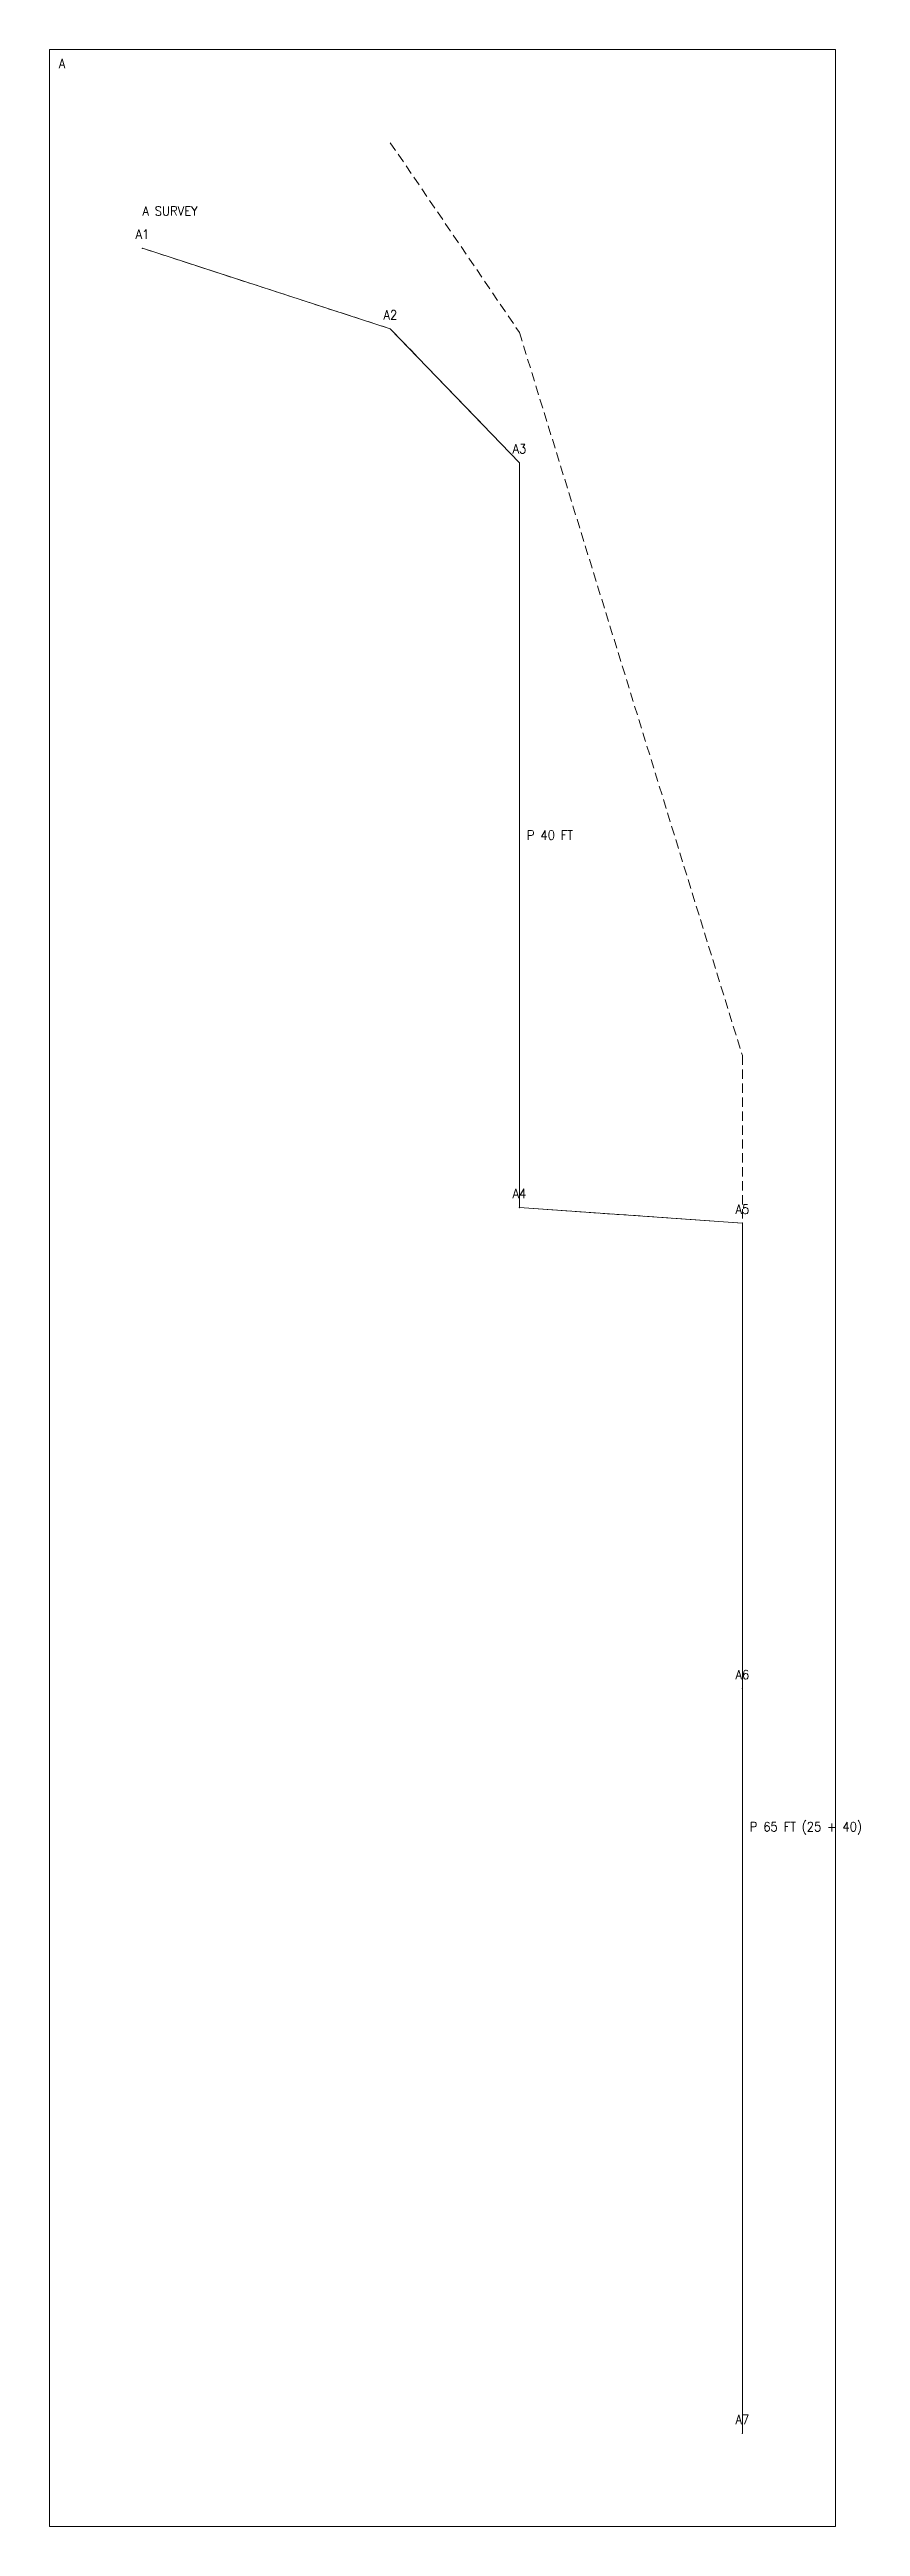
# Model space of a CAD drawing. Header units: feet. Extents: x -143 to 1604, y -1309 to 23.
# Drawn here: x -125.9 to -82.3, y -872.7 to -739.7 of the extents above; entities that cross this region are included whole.
import ezdxf

# ---------------------------------------------------------------- set-up
doc = ezdxf.new("R2010")
doc.units = ezdxf.units.FT
doc.header["$MEASUREMENT"] = 0
doc.linetypes.add('DASHED', pattern=[0.75, 0.5, -0.25])
for name, color, linetype, lineweight, true_color in [('CTRL-PROFILE-BOX', 8, 'Continuous', 0, 0x808080), ('CTRL-PROFILE-CEILING-A', 8, 'DASHED', 0, 0x808080), ('CTRL-PROFILE-FLOOR-A', 8, 'DASHED', 0, 0x808080), ('CTRL-PROFILE-SHOTS-A', 8, 'Continuous', 9, 0x808080), ('CTRL-PROFILE-SPLAYS-A', 8, 'Continuous', 0, 0x808080), ('CTRL-PROFILE-STATION-LABELS-A', 1, 'Continuous', 0, 0xff0000), ('CTRL-PROFILE-STATIONS', 1, 'Continuous', 9, 0xff0000), ('CTRL-PROFILE-STATIONS-A', 1, 'Continuous', 9, 0xff0000), ('CTRL-PROFILE-TEXT-LABELS-A', 1, 'Continuous', 0, 0xff0000)]:
    doc.layers.add(name, color=color, linetype=linetype, lineweight=lineweight, true_color=true_color)
doc.styles.add('textstyle180', font='')
doc.styles.add('textstyle211', font='')
doc.styles.add('textstyle231', font='')
doc.styles.add('textstyle268', font='')
doc.styles.add('textstyle310', font='')
doc.styles.add('textstyle338', font='')
doc.styles.add('textstyle381', font='')
doc.styles.add('textstyle385', font='')
doc.styles.add('textstyle47', font='')
doc.styles.add('textstyle7', font='')
doc.styles.add('textstyle73', font='')
doc.styles.get('textstyle180').set_extended_font_data('standard')
doc.styles.get('textstyle211').set_extended_font_data('standard')
doc.styles.get('textstyle231').set_extended_font_data('standard')
doc.styles.get('textstyle268').set_extended_font_data('standard')
doc.styles.get('textstyle310').set_extended_font_data('standard')
doc.styles.get('textstyle338').set_extended_font_data('standard')
doc.styles.get('textstyle381').set_extended_font_data('standard')
doc.styles.get('textstyle385').set_extended_font_data('standard')
doc.styles.get('textstyle47').set_extended_font_data('standard')
doc.styles.get('textstyle7').set_extended_font_data('standard')
doc.styles.get('textstyle73').set_extended_font_data('standard')

msp = doc.modelspace()

# ---------------------------------------------------------------- texts
at = {"layer": 'CTRL-PROFILE-BOX', "insert": (-125.4, -740.41), "char_height": 0.5, "width": 100, "attachment_point": 4, "style": 'textstyle211'}
msp.add_mtext('A', dxfattribs=at)
at = {"layer": 'CTRL-PROFILE-STATION-LABELS-A', "char_height": 0.5, "width": 100, "attachment_point": 5}
for s, insert, style in [('A1', (-120.9, -749.58), 'textstyle231'), ('A2', (-107.58, -753.91), 'textstyle310'), ('A3', (-100.64, -761.1), 'textstyle73'), ('A4', (-100.64, -801.1), 'textstyle7'), ('A5', (-88.66, -801.94), 'textstyle381'), ('A6', (-88.66, -826.94), 'textstyle268'), ('A7', (-88.66, -866.94), 'textstyle385')]:
    msp.add_mtext(s, dxfattribs=dict(at, insert=insert, style=style))
at = {"layer": 'CTRL-PROFILE-TEXT-LABELS-A', "char_height": 0.5, "width": 100, "attachment_point": 4}
for s, insert, style in [('A SURVEY', (-120.9, -748.33), 'textstyle338'), ('P 40 FT', (-100.24, -781.85), 'textstyle47'), ('P 65 FT (25 + 40)', (-88.26, -835.19), 'textstyle180')]:
    msp.add_mtext(s, dxfattribs=dict(at, insert=insert, style=style))

# ---------------------------------------------------------------- linework, layer by layer
at = {"layer": 'CTRL-PROFILE-BOX', "flags": 128}
msp.add_lwpolyline([(-125.9, -872.69), (-83.66, -872.69), (-83.66, -739.66), (-125.9, -739.66)], close=True, dxfattribs=at)
at = {"layer": 'CTRL-PROFILE-CEILING-A'}
msp.add_lwpolyline([(-107.58, -744.66), (-100.64, -754.85), (-88.66, -793.69), (-88.66, -856.94), (-88.66, -861.39), (-88.66, -858.87), (-88.66, -858.23), (-88.66, -860.43), (-88.66, -861.63)], dxfattribs=at)
at = {"layer": 'CTRL-PROFILE-FLOOR-A'}
msp.add_lwpolyline([(-120.9, -750.33), (-107.58, -754.66), (-100.64, -761.85), (-100.64, -801.85), (-88.66, -802.69), (-88.66, -827.69), (-88.66, -867.69)], dxfattribs=at)
at = {"layer": 'CTRL-PROFILE-SHOTS-A'}
for p, q in [((-120.9, -750.33), (-107.58, -754.66)), ((-107.58, -754.66), (-100.64, -761.85)), ((-100.64, -761.85), (-100.64, -801.85)), ((-100.64, -801.85), (-88.66, -802.69)), ((-88.66, -802.69), (-88.66, -827.69)), ((-88.66, -827.69), (-88.66, -867.69))]:
    msp.add_line(p, q, dxfattribs=at)
at = {"layer": 'CTRL-PROFILE-SPLAYS-A'}
for p, q in [((-88.66, -865.15), (-88.66, -864.15)), ((-88.66, -866.11), (-88.66, -865.11))]:
    msp.add_line(p, q, dxfattribs=at)
at = {"layer": 'CTRL-PROFILE-STATIONS'}
msp.add_point((-120.9, -750.33), dxfattribs=at)
at = {"layer": 'CTRL-PROFILE-STATIONS-A'}
for p in [(-120.9, -750.33), (-107.58, -754.66), (-100.64, -761.85), (-100.64, -801.85), (-88.66, -802.69), (-88.66, -827.69), (-88.66, -867.69)]:
    msp.add_point(p, dxfattribs=at)

msp.set_redraw_order([(e.dxf.handle, doc.entitydb.next_handle()) for e in msp.query("TEXT MTEXT ATTDEF DIMENSION ARC_DIMENSION")])  # texts and dimensions are drawn at this point

doc.saveas('drawing.dxf')
